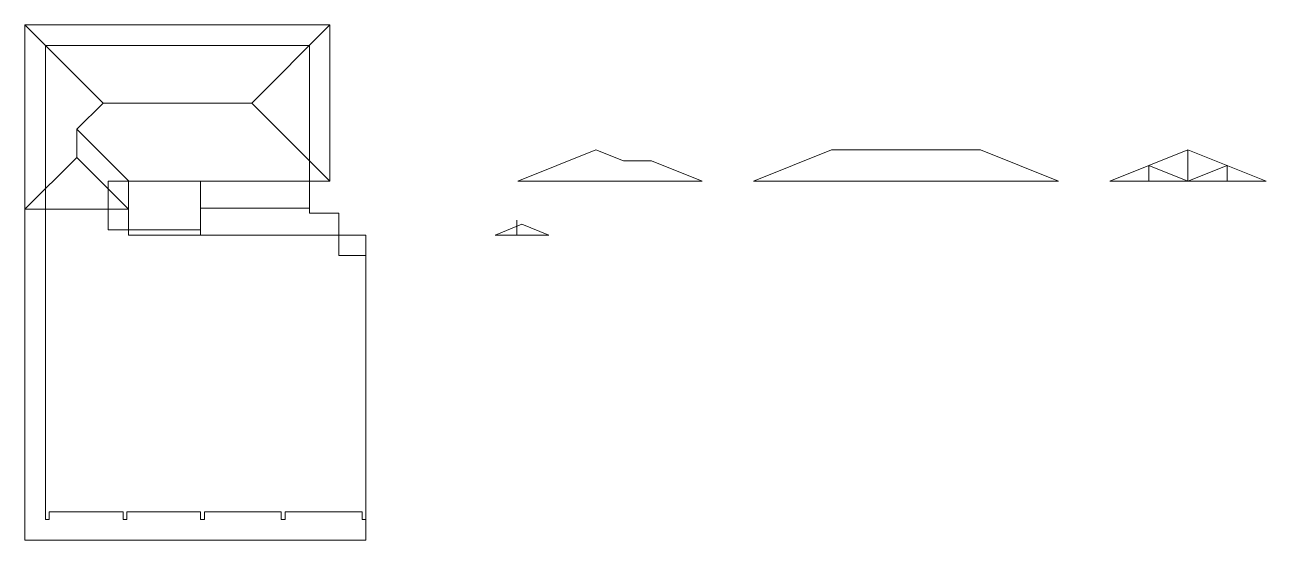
# Model space of a CAD drawing. Header units: millimetres. Extents: x 1206 to 2034, y 106 to 342.
# Drawn here: x 1985.39 to 2033.82, y 222.31 to 242.41 of the extents above; entities that cross this region are included whole.
import ezdxf

# ---------------------------------------------------------------- set-up
doc = ezdxf.new("R2010")
doc.units = ezdxf.units.MM
doc.layers.add('AR-ALVENARIA', color=7, linetype='Continuous', lineweight=9)
doc.layers.add('AR-COBERTURA', color=251, linetype='Continuous', lineweight=9)

msp = doc.modelspace()

# ---------------------------------------------------------------- linework, layer by layer
at = {"layer": 'AR-ALVENARIA'}
for p, q in [((1992.2424, 236.3107), (1988.6424, 236.3107)), ((1988.6424, 234.4157), (1988.6424, 236.3107)), ((1992.2424, 234.4157), (1992.2424, 236.3107)), ((1988.6424, 234.4157), (1992.2424, 234.4157))]:
    msp.add_line(p, q, dxfattribs=at)
msp.add_lwpolyline([(1986.1924, 241.6107), (1986.1924, 223.1107), (1986.3424, 223.1107), (1986.3424, 223.4107), (1989.2174, 223.4107), (1989.2174, 223.1107), (1989.3674, 223.1107), (1989.3674, 223.4107), (1992.2424, 223.4107), (1992.2424, 223.1107), (1992.3924, 223.1107), (1992.3924, 223.4107), (1995.3924, 223.4107), (1995.3924, 223.1107), (1995.5424, 223.1107), (1995.5424, 223.4107), (1998.5424, 223.4107), (1998.5424, 223.1107), (1998.6924, 223.1107), (1998.6924, 233.4107), (1997.6424, 233.4107), (1997.6424, 235.0607), (1996.4924, 235.0607), (1996.4924, 241.6107), (1986.1924, 241.6107)], dxfattribs=at)
at = {"layer": 'AR-COBERTURA'}
for p, q in [((1985.3869, 242.4107), (1988.4369, 239.3607)), ((1997.2924, 242.4107), (1994.2424, 239.3607)), ((1987.4203, 238.3441), (1988.4369, 239.3607)), ((1994.2424, 239.3607), (1988.4369, 239.3607)), ((1997.2924, 236.3107), (1994.2424, 239.3607)), ((1987.4203, 237.2377), (1987.4203, 238.3441)), ((1989.4369, 236.3221), (1987.4203, 238.3441)), ((2007.6649, 237.5307), (2004.6149, 236.3107)), ((2007.6649, 237.5307), (2008.7383, 237.1013)), ((2016.8599, 237.5307), (2013.8099, 236.3107)), ((2022.6654, 237.5307), (2016.8599, 237.5307)), ((2022.6654, 237.5307), (2025.7154, 236.3107)), ((2030.7654, 237.5307), (2027.7154, 236.3107)), ((2030.7654, 237.5307), (2033.8154, 236.3107)), ((2030.7654, 237.5307), (2030.7654, 236.3107)), ((1985.3869, 235.2157), (1987.4203, 237.2377)), ((1989.4369, 235.2157), (1987.4203, 237.2377)), ((2009.8333, 237.1013), (2008.7383, 237.1013)), ((2009.8333, 237.1013), (2011.8099, 236.3107)), ((2011.8099, 236.3107), (2009.8333, 237.1013)), ((2029.2404, 236.9207), (2029.2404, 236.3107)), ((2029.2404, 236.9207), (2030.7654, 236.3107)), ((2032.2904, 236.9207), (2030.7654, 236.3107)), ((2032.2904, 236.9207), (2032.2904, 236.3107)), ((2004.6149, 236.3107), (2011.8099, 236.3107)), ((2011.8099, 236.3107), (2008.6929, 236.3107)), ((2013.8099, 236.3107), (2025.7154, 236.3107)), ((2027.7154, 236.3107), (2033.8154, 236.3107)), ((1989.4369, 235.2157), (1989.4369, 235.2157)), ((1992.2424, 235.2607), (1996.4924, 235.2607)), ((2004.78, 234.6307), (2003.73, 234.2107)), ((2004.58, 234.2107), (2004.58, 234.7855)), ((2004.78, 234.6307), (2005.83, 234.2107)), ((2003.73, 234.2107), (2005.83, 234.2107)), ((2003.73, 234.2107), (2004.58, 234.2107))]:
    msp.add_line(p, q, dxfattribs=at)
for points in [[(1985.3869, 242.4107), (1985.3869, 235.2157), (1989.4369, 235.2157), (1989.4369, 236.3107), (1997.2924, 236.3107), (1997.2924, 242.4107), (1985.3869, 242.4107)], [(1992.2424, 236.3107), (1992.2424, 234.2107), (1997.6424, 234.2107), (1997.6424, 235.0607), (1996.4924, 235.0607), (1996.4924, 236.3107), (1992.2424, 236.3107)], [(1998.6924, 233.4107), (1998.6924, 234.2107), (1989.4369, 234.2107), (1989.4369, 235.2157), (1985.3869, 235.2157), (1985.3869, 222.3107), (1998.6869, 222.3107), (1998.6869, 223.1107)]]:
    msp.add_lwpolyline(points, dxfattribs=at)

doc.saveas('drawing.dxf')
